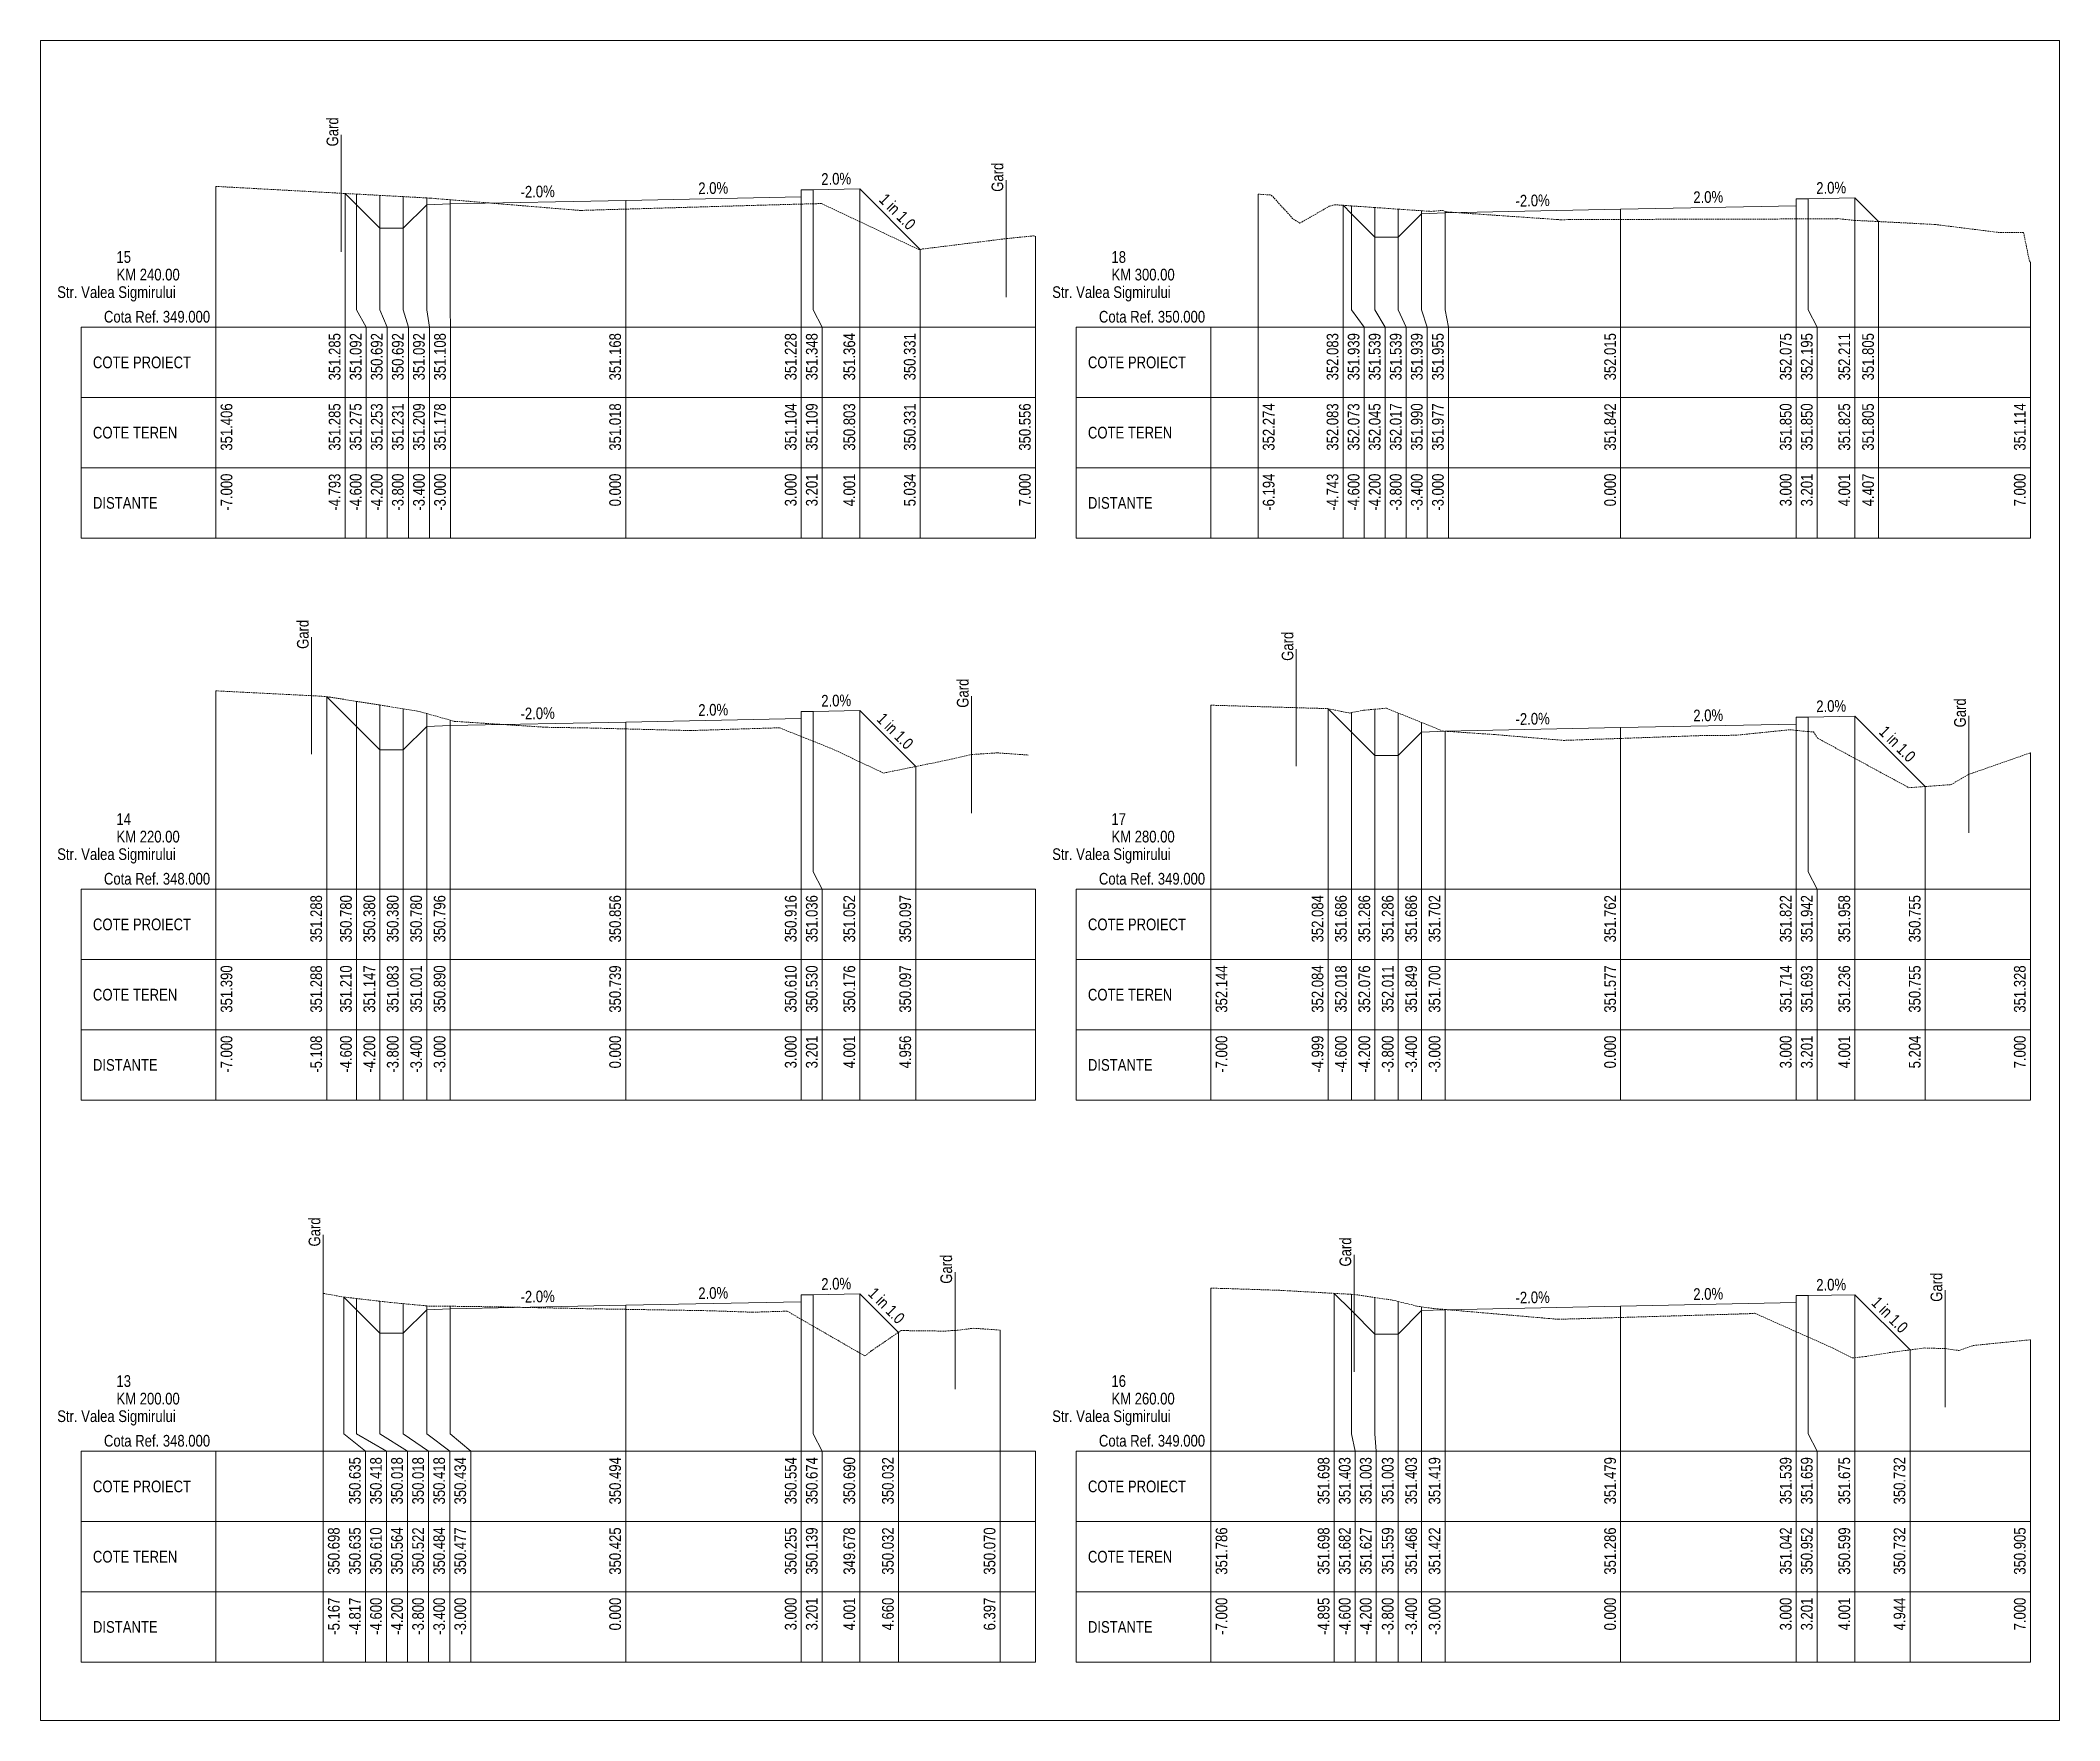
# Paper-space layout 'Str. Valea Sigmirului-XS-3' of a CAD drawing. Extents: x 0 to 345, y 0 to 287.
import ezdxf
from ezdxf.enums import TextEntityAlignment as Align

# ---------------------------------------------------------------- set-up
doc = ezdxf.new("R2010")
doc.units = 0
doc.linetypes.add('DASHED2', pattern=[0.375, 0.25, -0.125])
doc.layers.add('ARD-No Plot', color=1, linetype='Continuous', lineweight=0, plot=False)
for name, color, linetype, lineweight in [('Cartus', 7, 'Continuous', 0), ('DESIGN-TEXT', 7, 'Continuous', 0), ('EXISTING-TEXT', 7, 'Continuous', 0), ('LINES', 7, 'Continuous', 0), ('Text', 7, 'Continuous', 0), ('X-RL', 7, 'Continuous', 0), ('XPLOT-DESIGN', 5, 'Continuous', 0), ('XPLOT-EXISTING', 3, 'DASHED2', 0), ('XPLOT-GRADE', 7, 'Continuous', 0), ('XPLOT-KM', 7, 'Continuous', 0), ('XPLOT-TITLE', 7, 'Continuous', 0)]:
    doc.layers.add(name, color=color, linetype=linetype, lineweight=lineweight)
doc.styles.add('Arial', font='arial.ttf', dxfattribs={"width": 0.8})

psp = doc.layouts.new('Str. Valea Sigmirului-XS-3')

# ---------------------------------------------------------------- texts
at = {"layer": 'ARD-No Plot', "style": 'Arial', "width": 0.8}
for p in [(13, 243), (183, 243), (13, 147), (183, 147), (13, 51), (183, 51)]:
    psp.add_text('Str. Valea Sigmirului', height=2, dxfattribs=at).set_placement(p, align=Align.CENTER)
at = {"layer": 'DESIGN-TEXT', "style": 'Arial', "width": 0.8}
for s, p in [('351.285', (51.27, 237)), ('351.092', (54.87, 237)), ('350.692', (58.47, 237)), ('350.692', (62.07, 237)), ('351.092', (65.67, 237)), ('351.108', (69.27, 237)), ('351.168', (99.2, 237)), ('351.228', (129.2, 237)), ('351.348', (132.8, 237)), ('351.364', (139.21, 237)), ('350.331', (149.54, 237)), ('352.083', (221.77, 237)), ('351.939', (225.37, 237)), ('351.539', (228.97, 237)), ('351.539', (232.57, 237)), ('351.939', (236.17, 237)), ('351.955', (239.77, 237)), ('352.015', (269.2, 237)), ('352.075', (299.2, 237)), ('352.195', (302.8, 237)), ('352.211', (309.21, 237)), ('351.805', (313.27, 237)), ('351.288', (48.12, 141)), ('350.780', (53.2, 141)), ('350.380', (57.2, 141)), ('350.380', (61.2, 141)), ('350.780', (65.2, 141)), ('350.796', (69.2, 141)), ('350.856', (99.2, 141)), ('350.916', (129.2, 141)), ('351.036', (132.8, 141)), ('351.052', (139.21, 141)), ('350.097', (148.76, 141)), ('352.084', (219.21, 141)), ('351.686', (223.2, 141)), ('351.286', (227.2, 141)), ('351.286', (231.2, 141)), ('351.686', (235.2, 141)), ('351.702', (239.2, 141)), ('351.762', (269.2, 141)), ('351.822', (299.2, 141)), ('351.942', (302.8, 141)), ('351.958', (309.21, 141)), ('350.755', (321.24, 141)), ('350.635', (54.73, 45)), ('350.418', (58.33, 45)), ('350.018', (61.93, 45)), ('350.018', (65.53, 45)), ('350.418', (69.13, 45)), ('350.434', (72.73, 45)), ('350.494', (99.2, 45)), ('350.554', (129.2, 45)), ('350.674', (132.8, 45)), ('350.690', (139.21, 45)), ('350.032', (145.8, 45)), ('351.698', (220.25, 45)), ('351.403', (223.85, 45)), ('351.003', (227.45, 45)), ('351.003', (231.2, 45)), ('351.403', (235.2, 45)), ('351.419', (239.2, 45)), ('351.479', (269.2, 45)), ('351.539', (299.2, 45)), ('351.659', (302.8, 45)), ('351.675', (309.21, 45)), ('350.732', (318.64, 45))]:
    psp.add_text(s, height=2, rotation=90, dxfattribs=at).set_placement(p, align=Align.RIGHT)
at = {"layer": 'EXISTING-TEXT', "style": 'Arial', "width": 0.8}
for s, p in [('351.406', (32.8, 225)), ('351.406', (32.8, 225)), ('351.285', (51.27, 225)), ('351.275', (54.87, 225)), ('351.253', (58.47, 225)), ('351.231', (62.07, 225)), ('351.209', (65.67, 225)), ('351.178', (69.27, 225)), ('351.018', (99.2, 225)), ('351.018', (99.2, 225)), ('351.104', (129.2, 225)), ('351.109', (132.8, 225)), ('350.803', (139.21, 225)), ('350.331', (149.54, 225)), ('350.556', (169.2, 225)), ('352.274', (210.86, 225)), ('352.083', (221.77, 225)), ('352.073', (225.37, 225)), ('352.045', (228.97, 225)), ('352.017', (232.57, 225)), ('351.990', (236.17, 225)), ('351.977', (239.77, 225)), ('351.842', (269.2, 225)), ('351.842', (269.2, 225)), ('351.850', (299.2, 225)), ('351.850', (302.8, 225)), ('351.825', (309.21, 225)), ('351.805', (313.27, 225)), ('351.114', (339.2, 225)), ('351.114', (339.2, 225)), ('351.390', (32.8, 129)), ('351.390', (32.8, 129)), ('351.288', (48.12, 129)), ('351.210', (53.2, 129)), ('351.147', (57.2, 129)), ('351.083', (61.2, 129)), ('351.001', (65.2, 129)), ('350.890', (69.2, 129)), ('350.739', (99.2, 129)), ('350.739', (99.2, 129)), ('350.610', (129.2, 129)), ('350.530', (132.8, 129)), ('350.176', (139.21, 129)), ('350.097', (148.76, 129)), ('352.144', (202.8, 129)), ('352.144', (202.8, 129)), ('352.084', (219.21, 129)), ('352.018', (223.2, 129)), ('352.076', (227.2, 129)), ('352.011', (231.2, 129)), ('351.849', (235.2, 129)), ('351.700', (239.2, 129)), ('351.577', (269.2, 129)), ('351.577', (269.2, 129)), ('351.714', (299.2, 129)), ('351.693', (302.8, 129)), ('351.236', (309.21, 129)), ('350.755', (321.24, 129)), ('351.328', (339.2, 129)), ('350.698', (51.13, 33)), ('350.698', (51.13, 33)), ('350.635', (54.73, 33)), ('350.610', (58.33, 33)), ('350.564', (61.93, 33)), ('350.522', (65.53, 33)), ('350.484', (69.13, 33)), ('350.477', (72.73, 33)), ('350.425', (99.2, 33)), ('350.425', (99.2, 33)), ('350.255', (129.2, 33)), ('350.139', (132.8, 33)), ('349.678', (139.21, 33)), ('350.032', (145.8, 33)), ('350.070', (163.17, 33)), ('351.786', (202.8, 33)), ('351.786', (202.8, 33)), ('351.698', (220.25, 33)), ('351.682', (223.85, 33)), ('351.627', (227.45, 33)), ('351.559', (231.2, 33)), ('351.468', (235.2, 33)), ('351.422', (239.2, 33)), ('351.286', (269.2, 33)), ('351.286', (269.2, 33)), ('351.042', (299.2, 33)), ('350.952', (302.8, 33)), ('350.599', (309.21, 33)), ('350.732', (318.64, 33)), ('350.905', (339.2, 33))]:
    psp.add_text(s, height=2, rotation=90, dxfattribs=at).set_placement(p, align=Align.RIGHT)
at = {"layer": 'Text', "style": 'Arial', "width": 0.8}
for p in [(50.9, 268.89), (164.52, 261.14), (45.84, 183.06), (214.08, 181.02), (158.59, 173.01), (328.98, 169.65), (47.83, 80.98), (155.77, 74.62), (223.97, 77.56), (324.96, 71.54)]:
    psp.add_text('Gard', height=2, rotation=90, dxfattribs=at).set_placement(p)
for s, p in [('-7.000', (32.8, 213)), ('-7.000', (32.8, 213)), ('-4.793', (51.27, 213)), ('-4.793', (51.27, 213)), ('-4.793', (51.27, 213)), ('-4.600', (54.87, 213)), ('-4.600', (54.87, 213)), ('-4.600', (54.87, 213)), ('-4.200', (58.47, 213)), ('-4.200', (58.47, 213)), ('-4.200', (58.47, 213)), ('-3.800', (62.07, 213)), ('-3.800', (62.07, 213)), ('-3.800', (62.07, 213)), ('-3.400', (65.67, 213)), ('-3.400', (65.67, 213)), ('-3.400', (65.67, 213)), ('-3.000', (69.27, 213)), ('-3.000', (69.27, 213)), ('-3.000', (69.27, 213)), ('0.000', (99.2, 213)), ('0.000', (99.2, 213)), ('0.000', (99.2, 213)), ('3.000', (129.2, 213)), ('3.000', (129.2, 213)), ('3.000', (129.2, 213)), ('3.201', (132.8, 213)), ('3.201', (132.8, 213)), ('3.201', (132.8, 213)), ('4.001', (139.21, 213)), ('4.001', (139.21, 213)), ('4.001', (139.21, 213)), ('5.034', (149.54, 213)), ('5.034', (149.54, 213)), ('5.034', (149.54, 213)), ('7.000', (169.2, 213)), ('7.000', (169.2, 213)), ('-6.194', (210.86, 213)), ('-6.194', (210.86, 213)), ('-4.743', (221.77, 213)), ('-4.743', (221.77, 213)), ('-4.743', (221.77, 213)), ('-4.600', (225.37, 213)), ('-4.600', (225.37, 213)), ('-4.600', (225.37, 213)), ('-4.200', (228.97, 213)), ('-4.200', (228.97, 213)), ('-4.200', (228.97, 213)), ('-3.800', (232.57, 213)), ('-3.800', (232.57, 213)), ('-3.800', (232.57, 213)), ('-3.400', (236.17, 213)), ('-3.400', (236.17, 213)), ('-3.400', (236.17, 213)), ('-3.000', (239.77, 213)), ('-3.000', (239.77, 213)), ('-3.000', (239.77, 213)), ('0.000', (269.2, 213)), ('0.000', (269.2, 213)), ('0.000', (269.2, 213)), ('3.000', (299.2, 213)), ('3.000', (299.2, 213)), ('3.000', (299.2, 213)), ('3.201', (302.8, 213)), ('3.201', (302.8, 213)), ('3.201', (302.8, 213)), ('4.001', (309.21, 213)), ('4.001', (309.21, 213)), ('4.001', (309.21, 213)), ('4.407', (313.27, 213)), ('4.407', (313.27, 213)), ('4.407', (313.27, 213)), ('7.000', (339.2, 213)), ('7.000', (339.2, 213)), ('-7.000', (32.8, 117)), ('-7.000', (32.8, 117)), ('-7.000', (32.8, 117)), ('-7.000', (32.8, 117)), ('-5.108', (48.12, 117)), ('-5.108', (48.12, 117)), ('-5.108', (48.12, 117)), ('-4.600', (53.2, 117)), ('-4.600', (53.2, 117)), ('-4.600', (53.2, 117)), ('-4.200', (57.2, 117)), ('-4.200', (57.2, 117)), ('-4.200', (57.2, 117)), ('-3.800', (61.2, 117)), ('-3.800', (61.2, 117)), ('-3.800', (61.2, 117)), ('-3.400', (65.2, 117)), ('-3.400', (65.2, 117)), ('-3.400', (65.2, 117)), ('-3.000', (69.2, 117)), ('-3.000', (69.2, 117)), ('-3.000', (69.2, 117)), ('0.000', (99.2, 117)), ('0.000', (99.2, 117)), ('0.000', (99.2, 117)), ('3.000', (129.2, 117)), ('3.000', (129.2, 117)), ('3.000', (129.2, 117)), ('3.201', (132.8, 117)), ('3.201', (132.8, 117)), ('3.201', (132.8, 117)), ('4.001', (139.21, 117)), ('4.001', (139.21, 117)), ('4.001', (139.21, 117)), ('4.956', (148.76, 117)), ('4.956', (148.76, 117)), ('4.956', (148.76, 117)), ('-7.000', (202.8, 117)), ('-7.000', (202.8, 117)), ('-4.999', (219.21, 117)), ('-4.999', (219.21, 117)), ('-4.999', (219.21, 117)), ('-4.600', (223.2, 117)), ('-4.600', (223.2, 117)), ('-4.600', (223.2, 117)), ('-4.200', (227.2, 117)), ('-4.200', (227.2, 117)), ('-4.200', (227.2, 117)), ('-3.800', (231.2, 117)), ('-3.800', (231.2, 117)), ('-3.800', (231.2, 117)), ('-3.400', (235.2, 117)), ('-3.400', (235.2, 117)), ('-3.400', (235.2, 117)), ('-3.000', (239.2, 117)), ('-3.000', (239.2, 117)), ('-3.000', (239.2, 117)), ('0.000', (269.2, 117)), ('0.000', (269.2, 117)), ('0.000', (269.2, 117)), ('3.000', (299.2, 117)), ('3.000', (299.2, 117)), ('3.000', (299.2, 117)), ('3.201', (302.8, 117)), ('3.201', (302.8, 117)), ('3.201', (302.8, 117)), ('4.001', (309.21, 117)), ('4.001', (309.21, 117)), ('4.001', (309.21, 117)), ('5.204', (321.24, 117)), ('5.204', (321.24, 117)), ('5.204', (321.24, 117)), ('7.000', (339.2, 117)), ('7.000', (339.2, 117)), ('-5.167', (51.13, 21)), ('-5.167', (51.13, 21)), ('-4.817', (54.73, 21)), ('-4.817', (54.73, 21)), ('-4.817', (54.73, 21)), ('-4.600', (58.33, 21)), ('-4.600', (58.33, 21)), ('-4.600', (58.33, 21)), ('-4.200', (61.93, 21)), ('-4.200', (61.93, 21)), ('-4.200', (61.93, 21)), ('-3.800', (65.53, 21)), ('-3.800', (65.53, 21)), ('-3.800', (65.53, 21)), ('-3.400', (69.13, 21)), ('-3.400', (69.13, 21)), ('-3.400', (69.13, 21)), ('-3.000', (72.73, 21)), ('-3.000', (72.73, 21)), ('-3.000', (72.73, 21)), ('0.000', (99.2, 21)), ('0.000', (99.2, 21)), ('0.000', (99.2, 21)), ('3.000', (129.2, 21)), ('3.000', (129.2, 21)), ('3.000', (129.2, 21)), ('3.201', (132.8, 21)), ('3.201', (132.8, 21)), ('3.201', (132.8, 21)), ('4.001', (139.21, 21)), ('4.001', (139.21, 21)), ('4.001', (139.21, 21)), ('4.660', (145.8, 21)), ('4.660', (145.8, 21)), ('4.660', (145.8, 21)), ('6.397', (163.17, 21)), ('6.397', (163.17, 21)), ('-7.000', (202.8, 21)), ('-7.000', (202.8, 21)), ('-4.895', (220.25, 21)), ('-4.895', (220.25, 21)), ('-4.895', (220.25, 21)), ('-4.600', (223.85, 21)), ('-4.600', (223.85, 21)), ('-4.600', (223.85, 21)), ('-4.200', (227.45, 21)), ('-4.200', (227.45, 21)), ('-4.200', (227.45, 21)), ('-3.800', (231.2, 21)), ('-3.800', (231.2, 21)), ('-3.800', (231.2, 21)), ('-3.400', (235.2, 21)), ('-3.400', (235.2, 21)), ('-3.400', (235.2, 21)), ('-3.000', (239.2, 21)), ('-3.000', (239.2, 21)), ('-3.000', (239.2, 21)), ('0.000', (269.2, 21)), ('0.000', (269.2, 21)), ('0.000', (269.2, 21)), ('3.000', (299.2, 21)), ('3.000', (299.2, 21)), ('3.000', (299.2, 21)), ('3.201', (302.8, 21)), ('3.201', (302.8, 21)), ('3.201', (302.8, 21)), ('4.001', (309.21, 21)), ('4.001', (309.21, 21)), ('4.001', (309.21, 21)), ('4.944', (318.64, 21)), ('4.944', (318.64, 21)), ('4.944', (318.64, 21)), ('7.000', (339.2, 21)), ('7.000', (339.2, 21))]:
    psp.add_text(s, height=2, rotation=90, dxfattribs=at).set_placement(p, align=Align.RIGHT)
at = {"layer": 'X-RL', "style": 'Arial', "width": 0.8}
for s, p in [('Cota Ref. 349.000', (29, 238.8)), ('Cota Ref. 350.000', (199, 238.8)), ('Cota Ref. 348.000', (29, 142.8)), ('Cota Ref. 349.000', (199, 142.8)), ('Cota Ref. 348.000', (29, 46.8)), ('Cota Ref. 349.000', (199, 46.8))]:
    psp.add_text(s, height=2, dxfattribs=at).set_placement(p, align=Align.RIGHT)
at = {"layer": 'XPLOT-GRADE', "style": 'Arial', "width": 0.8}
for s, rotation, p in [('-2.0%', 1.1458, (84.98, 260.18)), ('2.0%', 1.1458, (114.98, 260.78)), ('2.0%', 1.1458, (135.99, 262.36)), ('2.0%', 1.1458, (305.99, 260.83)), ('1 in 1.0', 315, (145.74, 257.04)), ('-2.0%', 1.1458, (254.98, 258.65)), ('2.0%', 1.1458, (284.98, 259.25)), ('-2.0%', 1.1458, (84.98, 171.06)), ('2.0%', 1.1458, (114.98, 171.66)), ('2.0%', 1.1458, (135.99, 173.24)), ('2.0%', 1.1458, (284.98, 170.72)), ('2.0%', 1.1458, (305.99, 172.3)), ('1 in 1.0', 315, (145.35, 168.31)), ('-2.0%', 1.1458, (254.98, 170.12)), ('1 in 1.0', 315, (316.59, 166.13)), ('-2.0%', 1.1458, (84.98, 71.44)), ('2.0%', 1.1458, (114.98, 72.04)), ('2.0%', 1.1458, (135.99, 73.62)), ('1 in 1.0', 315, (143.87, 70.18)), ('-2.0%', 1.1458, (254.98, 71.29)), ('2.0%', 1.1458, (284.98, 71.89)), ('2.0%', 1.1458, (305.99, 73.47)), ('1 in 1.0', 315, (315.29, 68.61))]:
    psp.add_text(s, height=2, rotation=rotation, dxfattribs=at).set_placement(p, align=Align.CENTER)
at = {"layer": 'XPLOT-KM', "style": 'Arial', "width": 0.8}
for s, p in [('15', (13, 249)), ('18', (183, 249)), ('KM 240.00', (13, 246)), ('KM 300.00', (183, 246)), ('14', (13, 153)), ('KM 220.00', (13, 150)), ('17', (183, 153)), ('KM 280.00', (183, 150)), ('13', (13, 57)), ('16', (183, 57)), ('KM 200.00', (13, 54)), ('KM 260.00', (183, 54))]:
    psp.add_text(s, height=2, dxfattribs=at).set_placement(p)
at = {"layer": 'XPLOT-TITLE', "style": 'Arial', "width": 0.8}
for s, p in [('COTE PROIECT', (8.98, 231)), ('COTE PROIECT', (178.98, 231)), ('COTE TEREN', (8.98, 219)), ('COTE TEREN', (178.98, 219)), ('DISTANTE', (8.98, 207)), ('DISTANTE', (178.98, 207)), ('COTE PROIECT', (8.98, 135)), ('COTE PROIECT', (178.98, 135)), ('COTE TEREN', (8.98, 123)), ('COTE TEREN', (178.98, 123)), ('DISTANTE', (8.98, 111)), ('DISTANTE', (178.98, 111)), ('COTE PROIECT', (8.98, 39)), ('COTE PROIECT', (178.98, 39)), ('COTE TEREN', (8.98, 27)), ('COTE TEREN', (178.98, 27)), ('DISTANTE', (8.98, 15)), ('DISTANTE', (178.98, 15))]:
    psp.add_text(s, height=2, dxfattribs=at).set_placement(p)

# ---------------------------------------------------------------- blocks, each defined once
blk = doc.blocks.new('A3_TRANSV_ALIN_TIRENA')
at = {"layer": 'Cartus'}
blk.add_lwpolyline([(0, 0), (0, 287), (345, 287), (345, 0)], close=True, dxfattribs=at)

# ---------------------------------------------------------------- linework, layer by layer
at = {"layer": 'LINES'}
for p, q in [((51.4, 270.89), (51.4, 250.89)), ((165.02, 263.14), (165.02, 243.14)), ((30, 241), (30, 262.06)), ((30, 241), (30, 262.06)), ((52.07, 241), (52.07, 260.85)), ((52.07, 241), (52.07, 260.85)), ((52.07, 241), (52.07, 260.85)), ((54, 241), (54, 260.75)), ((54, 241), (54, 260.75)), ((54, 241), (54, 260.75)), ((58, 241), (58, 260.53)), ((58, 241), (58, 260.53)), ((58, 241), (58, 260.53)), ((62, 241), (62, 260.31)), ((62, 241), (62, 260.31)), ((62, 241), (62, 260.31)), ((66, 241), (66, 260.09)), ((66, 241), (66, 260.09)), ((66, 241), (66, 260.09)), ((70, 241), (70, 259.78)), ((70, 241), (70, 259.78)), ((70, 241), (70, 259.78)), ((100, 241), (100, 259.68)), ((100, 241), (100, 259.68)), ((100, 241), (100, 259.68)), ((130, 241), (130, 260.28)), ((130, 241), (130, 260.28)), ((130, 241), (130, 260.28)), ((132.01, 241), (132.01, 261.48)), ((132.01, 241), (132.01, 261.48)), ((132.01, 241), (132.01, 261.48)), ((140.01, 241), (140.01, 261.64)), ((140.01, 241), (140.01, 261.64)), ((140.01, 241), (140.01, 261.64)), ((208.06, 241), (208.06, 260.74)), ((208.06, 241), (208.06, 260.74)), ((222.57, 241), (222.57, 258.83)), ((222.57, 241), (222.57, 258.83)), ((222.57, 241), (222.57, 258.83)), ((300, 241), (300, 258.75)), ((300, 241), (300, 258.75)), ((300, 241), (300, 258.75)), ((302.01, 241), (302.01, 259.95)), ((302.01, 241), (302.01, 259.95)), ((302.01, 241), (302.01, 259.95)), ((310.01, 241), (310.01, 260.11)), ((310.01, 241), (310.01, 260.11)), ((310.01, 241), (310.01, 260.11)), ((224, 241), (224, 258.73)), ((224, 241), (224, 258.73)), ((224, 241), (224, 258.73)), ((228, 241), (228, 258.45)), ((228, 241), (228, 258.45)), ((228, 241), (228, 258.45)), ((232, 241), (232, 258.17)), ((232, 241), (232, 258.17)), ((232, 241), (232, 258.17)), ((236, 241), (236, 257.9)), ((236, 241), (236, 257.9)), ((236, 241), (236, 257.9)), ((240, 241), (240, 257.77)), ((240, 241), (240, 257.77)), ((240, 241), (240, 257.77)), ((270, 241), (270, 258.15)), ((270, 241), (270, 258.15)), ((270, 241), (270, 258.15)), ((314.07, 241), (314.07, 256.05)), ((314.07, 241), (314.07, 256.05)), ((314.07, 241), (314.07, 256.05)), ((170, 241), (170, 253.56)), ((170, 241), (170, 253.56)), ((150.34, 241), (150.34, 251.31)), ((150.34, 241), (150.34, 251.31)), ((150.34, 241), (150.34, 251.31)), ((340, 241), (340, 249.14)), ((340, 241), (340, 249.14)), ((30, 238), (30, 241)), ((30, 238), (30, 241)), ((52.07, 238), (52.07, 241)), ((52.07, 238), (52.07, 241)), ((52.07, 238), (52.07, 241)), ((55.67, 238), (54, 241)), ((55.67, 238), (54, 241)), ((55.67, 238), (54, 241)), ((59.27, 238), (58, 241)), ((59.27, 238), (58, 241)), ((59.27, 238), (58, 241)), ((62.87, 238), (62, 241)), ((62.87, 238), (62, 241)), ((62.87, 238), (62, 241)), ((66.47, 238), (66, 241)), ((66.47, 238), (66, 241)), ((66.47, 238), (66, 241)), ((70.07, 238), (70, 241)), ((70.07, 238), (70, 241)), ((70.07, 238), (70, 241)), ((100, 238), (100, 241)), ((100, 238), (100, 241)), ((100, 238), (100, 241)), ((130, 238), (130, 241)), ((130, 238), (130, 241)), ((130, 238), (130, 241)), ((133.6, 238), (132.01, 241)), ((133.6, 238), (132.01, 241)), ((133.6, 238), (132.01, 241)), ((140.01, 238), (140.01, 241)), ((140.01, 238), (140.01, 241)), ((140.01, 238), (140.01, 241)), ((150.34, 238), (150.34, 241)), ((150.34, 238), (150.34, 241)), ((150.34, 238), (150.34, 241)), ((170, 238), (170, 241)), ((170, 238), (170, 241)), ((208.06, 238), (208.06, 241)), ((208.06, 238), (208.06, 241)), ((222.57, 238), (222.57, 241)), ((222.57, 238), (222.57, 241)), ((222.57, 238), (222.57, 241)), ((226.17, 238), (224, 241)), ((226.17, 238), (224, 241)), ((226.17, 238), (224, 241)), ((229.77, 238), (228, 241)), ((229.77, 238), (228, 241)), ((229.77, 238), (228, 241)), ((233.37, 238), (232, 241)), ((233.37, 238), (232, 241)), ((233.37, 238), (232, 241)), ((236.97, 238), (236, 241)), ((236.97, 238), (236, 241)), ((236.97, 238), (236, 241)), ((240.57, 238), (240, 241)), ((240.57, 238), (240, 241)), ((240.57, 238), (240, 241)), ((270, 238), (270, 241)), ((270, 238), (270, 241)), ((270, 238), (270, 241)), ((300, 238), (300, 241)), ((300, 238), (300, 241)), ((300, 238), (300, 241)), ((303.6, 238), (302.01, 241)), ((303.6, 238), (302.01, 241)), ((303.6, 238), (302.01, 241)), ((310.01, 238), (310.01, 241)), ((310.01, 238), (310.01, 241)), ((310.01, 238), (310.01, 241)), ((314.07, 238), (314.07, 241)), ((314.07, 238), (314.07, 241)), ((314.07, 238), (314.07, 241)), ((340, 238), (340, 241)), ((340, 238), (340, 241)), ((6.98, 226), (6.98, 238)), ((6.98, 238), (30, 238)), ((30, 202), (30, 238)), ((30, 202), (30, 238)), ((30, 202), (30, 238)), ((30, 238), (170, 238)), ((52.07, 202), (52.07, 238)), ((52.07, 202), (52.07, 238)), ((52.07, 202), (52.07, 238)), ((55.67, 202), (55.67, 238)), ((55.67, 202), (55.67, 238)), ((55.67, 202), (55.67, 238)), ((59.27, 202), (59.27, 238)), ((59.27, 202), (59.27, 238)), ((59.27, 202), (59.27, 238)), ((62.87, 202), (62.87, 238)), ((62.87, 202), (62.87, 238)), ((62.87, 202), (62.87, 238)), ((66.47, 202), (66.47, 238)), ((66.47, 202), (66.47, 238)), ((66.47, 202), (66.47, 238)), ((70.07, 202), (70.07, 238)), ((70.07, 202), (70.07, 238)), ((70.07, 202), (70.07, 238)), ((100, 202), (100, 238)), ((100, 202), (100, 238)), ((100, 202), (100, 238)), ((130, 202), (130, 238)), ((130, 202), (130, 238)), ((130, 202), (130, 238)), ((133.6, 202), (133.6, 238)), ((133.6, 202), (133.6, 238)), ((133.6, 202), (133.6, 238)), ((140.01, 202), (140.01, 238)), ((140.01, 202), (140.01, 238)), ((140.01, 202), (140.01, 238)), ((150.34, 202), (150.34, 238)), ((150.34, 202), (150.34, 238)), ((150.34, 202), (150.34, 238)), ((170, 202), (170, 238)), ((170, 202), (170, 238)), ((170, 202), (170, 238)), ((176.98, 226), (176.98, 238)), ((176.98, 238), (200, 238)), ((200, 202), (200, 238)), ((200, 238), (340, 238)), ((208.06, 202), (208.06, 238)), ((208.06, 202), (208.06, 238)), ((222.57, 202), (222.57, 238)), ((222.57, 202), (222.57, 238)), ((222.57, 202), (222.57, 238)), ((226.17, 202), (226.17, 238)), ((226.17, 202), (226.17, 238)), ((226.17, 202), (226.17, 238)), ((229.77, 202), (229.77, 238)), ((229.77, 202), (229.77, 238)), ((229.77, 202), (229.77, 238)), ((233.37, 202), (233.37, 238)), ((233.37, 202), (233.37, 238)), ((233.37, 202), (233.37, 238)), ((236.97, 202), (236.97, 238)), ((236.97, 202), (236.97, 238)), ((236.97, 202), (236.97, 238)), ((240.57, 202), (240.57, 238)), ((240.57, 202), (240.57, 238)), ((240.57, 202), (240.57, 238)), ((270, 202), (270, 238)), ((270, 202), (270, 238)), ((270, 202), (270, 238)), ((300, 202), (300, 238)), ((300, 202), (300, 238)), ((300, 202), (300, 238)), ((303.6, 202), (303.6, 238)), ((303.6, 202), (303.6, 238)), ((303.6, 202), (303.6, 238)), ((310.01, 202), (310.01, 238)), ((310.01, 202), (310.01, 238)), ((310.01, 202), (310.01, 238)), ((314.07, 202), (314.07, 238)), ((314.07, 202), (314.07, 238)), ((314.07, 202), (314.07, 238)), ((340, 202), (340, 238)), ((340, 202), (340, 238)), ((340, 202), (340, 238)), ((6.98, 214), (6.98, 226)), ((6.98, 226), (30, 226)), ((30, 226), (6.98, 226)), ((30, 226), (170, 226)), ((176.98, 214), (176.98, 226)), ((176.98, 226), (200, 226)), ((200, 226), (176.98, 226)), ((200, 226), (340, 226)), ((6.98, 202), (6.98, 214)), ((6.98, 214), (30, 214)), ((30, 214), (6.98, 214)), ((30, 214), (170, 214)), ((176.98, 202), (176.98, 214)), ((176.98, 214), (200, 214)), ((200, 214), (176.98, 214)), ((200, 214), (340, 214)), ((30, 202), (6.98, 202)), ((30, 202), (170, 202)), ((200, 202), (176.98, 202)), ((200, 202), (340, 202)), ((46.34, 185.06), (46.34, 165.06)), ((214.58, 183.02), (214.58, 163.02)), ((30, 145), (30, 175.9)), ((30, 145), (30, 175.9)), ((30, 145), (30, 175.9)), ((30, 145), (30, 175.9)), ((48.92, 145), (48.92, 174.88)), ((48.92, 145), (48.92, 174.88)), ((48.92, 145), (48.92, 174.88)), ((54, 145), (54, 174.1)), ((54, 145), (54, 174.1)), ((54, 145), (54, 174.1)), ((58, 145), (58, 173.47)), ((58, 145), (58, 173.47)), ((58, 145), (58, 173.47)), ((62, 145), (62, 172.83)), ((62, 145), (62, 172.83)), ((62, 145), (62, 172.83)), ((140.01, 145), (140.01, 172.52)), ((140.01, 145), (140.01, 172.52)), ((140.01, 145), (140.01, 172.52)), ((159.09, 175.01), (159.09, 155.01)), ((200, 145), (200, 173.44)), ((200, 145), (200, 173.44)), ((220.01, 145), (220.01, 172.84)), ((220.01, 145), (220.01, 172.84)), ((220.01, 145), (220.01, 172.84)), ((228, 145), (228, 172.76)), ((228, 145), (228, 172.76)), ((228, 145), (228, 172.76)), ((66, 145), (66, 172.01)), ((66, 145), (66, 172.01)), ((66, 145), (66, 172.01)), ((70, 145), (70, 170.9)), ((70, 145), (70, 170.9)), ((70, 145), (70, 170.9)), ((100, 145), (100, 170.56)), ((100, 145), (100, 170.56)), ((100, 145), (100, 170.56)), ((130, 145), (130, 171.16)), ((130, 145), (130, 171.16)), ((130, 145), (130, 171.16)), ((132.01, 145), (132.01, 172.36)), ((132.01, 145), (132.01, 172.36)), ((132.01, 145), (132.01, 172.36)), ((224, 145), (224, 172.18)), ((224, 145), (224, 172.18)), ((224, 145), (224, 172.18)), ((232, 145), (232, 172.11)), ((232, 145), (232, 172.11)), ((232, 145), (232, 172.11)), ((236, 145), (236, 170.49)), ((236, 145), (236, 170.49)), ((236, 145), (236, 170.49)), ((270, 145), (270, 169.62)), ((270, 145), (270, 169.62)), ((270, 145), (270, 169.62)), ((300, 145), (300, 170.22)), ((300, 145), (300, 170.22)), ((300, 145), (300, 170.22)), ((302.01, 145), (302.01, 171.42)), ((302.01, 145), (302.01, 171.42)), ((302.01, 145), (302.01, 171.42)), ((310.01, 145), (310.01, 171.58)), ((310.01, 145), (310.01, 171.58)), ((310.01, 145), (310.01, 171.58)), ((329.48, 171.65), (329.48, 151.65)), ((240, 145), (240, 169.02)), ((240, 145), (240, 169.02)), ((240, 145), (240, 169.02)), ((149.56, 145), (149.56, 162.97)), ((149.56, 145), (149.56, 162.97)), ((149.56, 145), (149.56, 162.97)), ((340, 145), (340, 165.28)), ((340, 145), (340, 165.28)), ((322.04, 145), (322.04, 159.55)), ((322.04, 145), (322.04, 159.55)), ((322.04, 145), (322.04, 159.55)), ((30, 142), (30, 145)), ((30, 142), (30, 145)), ((30, 142), (30, 145)), ((30, 142), (30, 145)), ((48.92, 142), (48.92, 145)), ((48.92, 142), (48.92, 145)), ((48.92, 142), (48.92, 145)), ((54, 142), (54, 145)), ((54, 142), (54, 145)), ((54, 142), (54, 145)), ((58, 142), (58, 145)), ((58, 142), (58, 145)), ((58, 142), (58, 145)), ((62, 142), (62, 145)), ((62, 142), (62, 145)), ((62, 142), (62, 145)), ((66, 142), (66, 145)), ((66, 142), (66, 145)), ((66, 142), (66, 145)), ((70, 142), (70, 145)), ((70, 142), (70, 145)), ((70, 142), (70, 145)), ((100, 142), (100, 145)), ((100, 142), (100, 145)), ((100, 142), (100, 145)), ((130, 142), (130, 145)), ((130, 142), (130, 145)), ((130, 142), (130, 145)), ((133.6, 142), (132.01, 145)), ((133.6, 142), (132.01, 145)), ((133.6, 142), (132.01, 145)), ((140.01, 142), (140.01, 145)), ((140.01, 142), (140.01, 145)), ((140.01, 142), (140.01, 145)), ((149.56, 142), (149.56, 145)), ((149.56, 142), (149.56, 145)), ((149.56, 142), (149.56, 145)), ((200, 142), (200, 145)), ((200, 142), (200, 145)), ((220.01, 142), (220.01, 145)), ((220.01, 142), (220.01, 145)), ((220.01, 142), (220.01, 145)), ((224, 142), (224, 145)), ((224, 142), (224, 145)), ((224, 142), (224, 145)), ((228, 142), (228, 145)), ((228, 142), (228, 145)), ((228, 142), (228, 145)), ((232, 142), (232, 145)), ((232, 142), (232, 145)), ((232, 142), (232, 145)), ((236, 142), (236, 145)), ((236, 142), (236, 145)), ((236, 142), (236, 145)), ((240, 142), (240, 145)), ((240, 142), (240, 145)), ((240, 142), (240, 145)), ((270, 142), (270, 145)), ((270, 142), (270, 145)), ((270, 142), (270, 145)), ((300, 142), (300, 145)), ((300, 142), (300, 145)), ((300, 142), (300, 145)), ((303.6, 142), (302.01, 145)), ((303.6, 142), (302.01, 145)), ((303.6, 142), (302.01, 145)), ((310.01, 142), (310.01, 145)), ((310.01, 142), (310.01, 145)), ((310.01, 142), (310.01, 145)), ((322.04, 142), (322.04, 145)), ((322.04, 142), (322.04, 145)), ((322.04, 142), (322.04, 145)), ((340, 142), (340, 145)), ((340, 142), (340, 145)), ((6.98, 130), (6.98, 142)), ((6.98, 142), (30, 142)), ((30, 106), (30, 142)), ((30, 106), (30, 142)), ((30, 106), (30, 142)), ((30, 106), (30, 142)), ((30, 106), (30, 142)), ((30, 142), (170, 142)), ((48.92, 106), (48.92, 142)), ((48.92, 106), (48.92, 142)), ((48.92, 106), (48.92, 142)), ((54, 106), (54, 142)), ((54, 106), (54, 142)), ((54, 106), (54, 142)), ((58, 106), (58, 142)), ((58, 106), (58, 142)), ((58, 106), (58, 142)), ((62, 106), (62, 142)), ((62, 106), (62, 142)), ((62, 106), (62, 142)), ((66, 106), (66, 142)), ((66, 106), (66, 142)), ((66, 106), (66, 142)), ((70, 106), (70, 142)), ((70, 106), (70, 142)), ((70, 106), (70, 142)), ((100, 106), (100, 142)), ((100, 106), (100, 142)), ((100, 106), (100, 142)), ((130, 106), (130, 142)), ((130, 106), (130, 142)), ((130, 106), (130, 142)), ((133.6, 106), (133.6, 142)), ((133.6, 106), (133.6, 142)), ((133.6, 106), (133.6, 142)), ((140.01, 106), (140.01, 142)), ((140.01, 106), (140.01, 142)), ((140.01, 106), (140.01, 142)), ((149.56, 106), (149.56, 142)), ((149.56, 106), (149.56, 142)), ((149.56, 106), (149.56, 142)), ((170, 106), (170, 142)), ((176.98, 130), (176.98, 142)), ((176.98, 142), (200, 142)), ((200, 106), (200, 142)), ((200, 106), (200, 142)), ((200, 106), (200, 142)), ((200, 142), (340, 142)), ((220.01, 106), (220.01, 142)), ((220.01, 106), (220.01, 142)), ((220.01, 106), (220.01, 142)), ((224, 106), (224, 142)), ((224, 106), (224, 142)), ((224, 106), (224, 142)), ((228, 106), (228, 142)), ((228, 106), (228, 142)), ((228, 106), (228, 142)), ((232, 106), (232, 142)), ((232, 106), (232, 142)), ((232, 106), (232, 142)), ((236, 106), (236, 142)), ((236, 106), (236, 142)), ((236, 106), (236, 142)), ((240, 106), (240, 142)), ((240, 106), (240, 142)), ((240, 106), (240, 142)), ((270, 106), (270, 142)), ((270, 106), (270, 142)), ((270, 106), (270, 142)), ((300, 106), (300, 142)), ((300, 106), (300, 142)), ((300, 106), (300, 142)), ((303.6, 106), (303.6, 142)), ((303.6, 106), (303.6, 142)), ((303.6, 106), (303.6, 142)), ((310.01, 106), (310.01, 142)), ((310.01, 106), (310.01, 142)), ((310.01, 106), (310.01, 142)), ((322.04, 106), (322.04, 142)), ((322.04, 106), (322.04, 142)), ((322.04, 106), (322.04, 142)), ((340, 106), (340, 142)), ((340, 106), (340, 142)), ((340, 106), (340, 142)), ((6.98, 118), (6.98, 130)), ((6.98, 130), (30, 130)), ((30, 130), (6.98, 130)), ((30, 130), (170, 130)), ((176.98, 118), (176.98, 130)), ((176.98, 130), (200, 130)), ((200, 130), (176.98, 130)), ((200, 130), (340, 130)), ((6.98, 106), (6.98, 118)), ((6.98, 118), (30, 118)), ((30, 118), (6.98, 118)), ((30, 118), (170, 118)), ((176.98, 106), (176.98, 118)), ((176.98, 118), (200, 118)), ((200, 118), (176.98, 118)), ((200, 118), (340, 118)), ((30, 106), (6.98, 106)), ((30, 106), (170, 106)), ((200, 106), (176.98, 106)), ((200, 106), (340, 106)), ((48.33, 82.98), (48.33, 62.98)), ((224.47, 79.56), (224.47, 59.56)), ((156.27, 76.62), (156.27, 56.62)), ((48.33, 49), (48.33, 72.98)), ((48.33, 49), (48.33, 72.98)), ((132.01, 49), (132.01, 72.74)), ((132.01, 49), (132.01, 72.74)), ((132.01, 49), (132.01, 72.74)), ((140.01, 49), (140.01, 72.9)), ((140.01, 49), (140.01, 72.9)), ((140.01, 49), (140.01, 72.9)), ((200, 49), (200, 73.86)), ((200, 49), (200, 73.86)), ((221.05, 49), (221.05, 72.98)), ((221.05, 49), (221.05, 72.98)), ((221.05, 49), (221.05, 72.98)), ((224, 49), (224, 72.82)), ((224, 49), (224, 72.82)), ((224, 49), (224, 72.82)), ((302.01, 49), (302.01, 72.59)), ((302.01, 49), (302.01, 72.59)), ((302.01, 49), (302.01, 72.59)), ((310.01, 49), (310.01, 72.75)), ((310.01, 49), (310.01, 72.75)), ((310.01, 49), (310.01, 72.75)), ((325.46, 73.54), (325.46, 53.54)), ((51.83, 49), (51.83, 72.35)), ((51.83, 49), (51.83, 72.35)), ((51.83, 49), (51.83, 72.35)), ((54, 49), (54, 72.1)), ((54, 49), (54, 72.1)), ((54, 49), (54, 72.1)), ((58, 49), (58, 71.64)), ((58, 49), (58, 71.64)), ((58, 49), (58, 71.64)), ((62, 49), (62, 71.22)), ((62, 49), (62, 71.22)), ((62, 49), (62, 71.22)), ((66, 49), (66, 70.84)), ((66, 49), (66, 70.84)), ((66, 49), (66, 70.84)), ((70, 49), (70, 70.77)), ((70, 49), (70, 70.77)), ((70, 49), (70, 70.77)), ((100, 49), (100, 70.94)), ((100, 49), (100, 70.94)), ((100, 49), (100, 70.94)), ((130, 49), (130, 71.54)), ((130, 49), (130, 71.54)), ((130, 49), (130, 71.54)), ((228, 49), (228, 72.27)), ((228, 49), (228, 72.27)), ((228, 49), (228, 72.27)), ((232, 49), (232, 71.59)), ((232, 49), (232, 71.59)), ((232, 49), (232, 71.59)), ((236, 49), (236, 70.68)), ((236, 49), (236, 70.68)), ((236, 49), (236, 70.68)), ((240, 49), (240, 70.22)), ((240, 49), (240, 70.22)), ((240, 49), (240, 70.22)), ((270, 49), (270, 70.79)), ((270, 49), (270, 70.79)), ((270, 49), (270, 70.79)), ((300, 49), (300, 71.39)), ((300, 49), (300, 71.39)), ((300, 49), (300, 71.39)), ((146.6, 49), (146.6, 66.32)), ((146.6, 49), (146.6, 66.32)), ((146.6, 49), (146.6, 66.32)), ((163.97, 49), (163.97, 66.7)), ((163.97, 49), (163.97, 66.7)), ((319.44, 49), (319.44, 63.32)), ((319.44, 49), (319.44, 63.32)), ((319.44, 49), (319.44, 63.32)), ((340, 49), (340, 65.05)), ((340, 49), (340, 65.05)), ((48.33, 46), (48.33, 49)), ((48.33, 46), (48.33, 49)), ((55.53, 46), (51.83, 49)), ((55.53, 46), (51.83, 49)), ((55.53, 46), (51.83, 49)), ((59.13, 46), (54, 49)), ((59.13, 46), (54, 49)), ((59.13, 46), (54, 49)), ((62.73, 46), (58, 49)), ((62.73, 46), (58, 49)), ((62.73, 46), (58, 49)), ((66.33, 46), (62, 49)), ((66.33, 46), (62, 49)), ((66.33, 46), (62, 49)), ((69.93, 46), (66, 49)), ((69.93, 46), (66, 49)), ((69.93, 46), (66, 49)), ((73.53, 46), (70, 49)), ((73.53, 46), (70, 49)), ((73.53, 46), (70, 49)), ((100, 46), (100, 49)), ((100, 46), (100, 49)), ((100, 46), (100, 49)), ((130, 46), (130, 49)), ((130, 46), (130, 49)), ((130, 46), (130, 49)), ((133.6, 46), (132.01, 49)), ((133.6, 46), (132.01, 49)), ((133.6, 46), (132.01, 49)), ((140.01, 46), (140.01, 49)), ((140.01, 46), (140.01, 49)), ((140.01, 46), (140.01, 49)), ((146.6, 46), (146.6, 49)), ((146.6, 46), (146.6, 49)), ((146.6, 46), (146.6, 49)), ((163.97, 46), (163.97, 49)), ((163.97, 46), (163.97, 49)), ((200, 46), (200, 49)), ((200, 46), (200, 49)), ((221.05, 46), (221.05, 49)), ((221.05, 46), (221.05, 49)), ((221.05, 46), (221.05, 49)), ((224.65, 46), (224, 49)), ((224.65, 46), (224, 49)), ((224.65, 46), (224, 49)), ((228.25, 46), (228, 49)), ((228.25, 46), (228, 49)), ((228.25, 46), (228, 49)), ((232, 46), (232, 49)), ((232, 46), (232, 49)), ((232, 46), (232, 49)), ((236, 46), (236, 49)), ((236, 46), (236, 49)), ((236, 46), (236, 49)), ((240, 46), (240, 49)), ((240, 46), (240, 49)), ((240, 46), (240, 49)), ((270, 46), (270, 49)), ((270, 46), (270, 49)), ((270, 46), (270, 49)), ((300, 46), (300, 49)), ((300, 46), (300, 49)), ((300, 46), (300, 49)), ((303.6, 46), (302.01, 49)), ((303.6, 46), (302.01, 49)), ((303.6, 46), (302.01, 49)), ((310.01, 46), (310.01, 49)), ((310.01, 46), (310.01, 49)), ((310.01, 46), (310.01, 49)), ((319.44, 46), (319.44, 49)), ((319.44, 46), (319.44, 49)), ((319.44, 46), (319.44, 49)), ((340, 46), (340, 49)), ((340, 46), (340, 49)), ((6.98, 34), (6.98, 46)), ((6.98, 46), (30, 46)), ((30, 10), (30, 46)), ((30, 46), (170, 46)), ((48.33, 10), (48.33, 46)), ((48.33, 10), (48.33, 46)), ((55.53, 10), (55.53, 46)), ((55.53, 10), (55.53, 46)), ((55.53, 10), (55.53, 46)), ((59.13, 10), (59.13, 46)), ((59.13, 10), (59.13, 46)), ((59.13, 10), (59.13, 46)), ((62.73, 10), (62.73, 46)), ((62.73, 10), (62.73, 46)), ((62.73, 10), (62.73, 46)), ((66.33, 10), (66.33, 46)), ((66.33, 10), (66.33, 46)), ((66.33, 10), (66.33, 46)), ((69.93, 10), (69.93, 46)), ((69.93, 10), (69.93, 46)), ((69.93, 10), (69.93, 46)), ((73.53, 10), (73.53, 46)), ((73.53, 10), (73.53, 46)), ((73.53, 10), (73.53, 46)), ((100, 10), (100, 46)), ((100, 10), (100, 46)), ((100, 10), (100, 46)), ((130, 10), (130, 46)), ((130, 10), (130, 46)), ((130, 10), (130, 46)), ((133.6, 10), (133.6, 46)), ((133.6, 10), (133.6, 46)), ((133.6, 10), (133.6, 46)), ((140.01, 10), (140.01, 46)), ((140.01, 10), (140.01, 46)), ((140.01, 10), (140.01, 46)), ((146.6, 10), (146.6, 46)), ((146.6, 10), (146.6, 46)), ((146.6, 10), (146.6, 46)), ((163.97, 10), (163.97, 46)), ((163.97, 10), (163.97, 46)), ((170, 10), (170, 46)), ((176.98, 34), (176.98, 46)), ((176.98, 46), (200, 46)), ((200, 10), (200, 46)), ((200, 10), (200, 46)), ((200, 10), (200, 46)), ((200, 46), (340, 46)), ((221.05, 10), (221.05, 46)), ((221.05, 10), (221.05, 46)), ((221.05, 10), (221.05, 46)), ((224.65, 10), (224.65, 46)), ((224.65, 10), (224.65, 46)), ((224.65, 10), (224.65, 46)), ((228.25, 10), (228.25, 46)), ((228.25, 10), (228.25, 46)), ((228.25, 10), (228.25, 46)), ((232, 10), (232, 46)), ((232, 10), (232, 46)), ((232, 10), (232, 46)), ((236, 10), (236, 46)), ((236, 10), (236, 46)), ((236, 10), (236, 46)), ((240, 10), (240, 46)), ((240, 10), (240, 46)), ((240, 10), (240, 46)), ((270, 10), (270, 46)), ((270, 10), (270, 46)), ((270, 10), (270, 46)), ((300, 10), (300, 46)), ((300, 10), (300, 46)), ((300, 10), (300, 46)), ((303.6, 10), (303.6, 46)), ((303.6, 10), (303.6, 46)), ((303.6, 10), (303.6, 46)), ((310.01, 10), (310.01, 46)), ((310.01, 10), (310.01, 46)), ((310.01, 10), (310.01, 46)), ((319.44, 10), (319.44, 46)), ((319.44, 10), (319.44, 46)), ((319.44, 10), (319.44, 46)), ((340, 10), (340, 46)), ((340, 10), (340, 46)), ((340, 10), (340, 46)), ((6.98, 22), (6.98, 34)), ((6.98, 34), (30, 34)), ((30, 34), (6.98, 34)), ((30, 34), (170, 34)), ((176.98, 22), (176.98, 34)), ((176.98, 34), (200, 34)), ((200, 34), (176.98, 34)), ((200, 34), (340, 34)), ((6.98, 10), (6.98, 22)), ((6.98, 22), (30, 22)), ((30, 22), (6.98, 22)), ((30, 22), (170, 22)), ((176.98, 10), (176.98, 22)), ((176.98, 22), (200, 22)), ((200, 22), (176.98, 22)), ((200, 22), (340, 22)), ((30, 10), (6.98, 10)), ((30, 10), (170, 10)), ((200, 10), (176.98, 10)), ((200, 10), (340, 10))]:
    psp.add_line(p, q, dxfattribs=at)
at = {"layer": 'XPLOT-DESIGN'}
for p, q in [((52.07, 260.85), (54, 258.92)), ((54, 258.92), (58, 254.92)), ((62, 254.92), (66, 258.92)), ((66, 258.92), (70, 259.08)), ((70, 259.08), (100, 259.68)), ((100, 259.68), (130, 260.28)), ((130, 260.28), (130.01, 261.48)), ((130.01, 261.48), (132.01, 261.48)), ((132.01, 261.48), (140.01, 261.64)), ((140.01, 261.64), (150.34, 251.31)), ((222.57, 258.83), (224, 257.39)), ((270, 258.15), (300, 258.75)), ((300, 258.75), (300.01, 259.95)), ((300.01, 259.95), (302.01, 259.95)), ((302.01, 259.95), (310.01, 260.11)), ((310.01, 260.11), (314.07, 256.05)), ((224, 257.39), (228, 253.39)), ((232, 253.39), (236, 257.39)), ((236, 257.39), (240, 257.55)), ((240, 257.55), (270, 258.15)), ((58, 254.92), (62, 254.92)), ((228, 253.39), (232, 253.39)), ((48.92, 174.88), (54, 169.8)), ((132.01, 172.36), (140.01, 172.52)), ((140.01, 172.52), (149.56, 162.97)), ((220.01, 172.84), (224, 168.86)), ((54, 169.8), (58, 165.8)), ((62, 165.8), (66, 169.8)), ((66, 169.8), (70, 169.96)), ((70, 169.96), (100, 170.56)), ((100, 170.56), (130, 171.16)), ((130, 171.16), (130.01, 172.36)), ((130.01, 172.36), (132.01, 172.36)), ((240, 169.02), (270, 169.62)), ((270, 169.62), (300, 170.22)), ((300, 170.22), (300.01, 171.42)), ((300.01, 171.42), (302.01, 171.42)), ((302.01, 171.42), (310.01, 171.58)), ((310.01, 171.58), (322.04, 159.55)), ((58, 165.8), (62, 165.8)), ((224, 168.86), (228, 164.86)), ((232, 164.86), (236, 168.86)), ((236, 168.86), (240, 169.02)), ((228, 164.86), (232, 164.86)), ((130, 71.54), (130.01, 72.74)), ((130.01, 72.74), (132.01, 72.74)), ((132.01, 72.74), (140.01, 72.9)), ((140.01, 72.9), (146.6, 66.32)), ((221.05, 72.98), (224, 70.03)), ((300, 71.39), (300.01, 72.59)), ((300.01, 72.59), (302.01, 72.59)), ((302.01, 72.59), (310.01, 72.75)), ((310.01, 72.75), (319.44, 63.32)), ((51.83, 72.35), (54, 70.18)), ((54, 70.18), (58, 66.18)), ((62, 66.18), (66, 70.18)), ((66, 70.18), (70, 70.34)), ((70, 70.34), (100, 70.94)), ((100, 70.94), (130, 71.54)), ((224, 70.03), (228, 66.03)), ((232, 66.03), (236, 70.03)), ((236, 70.03), (240, 70.19)), ((240, 70.19), (270, 70.79)), ((270, 70.79), (300, 71.39)), ((58, 66.18), (62, 66.18)), ((228, 66.03), (232, 66.03))]:
    psp.add_line(p, q, dxfattribs=at)
at = {"layer": 'XPLOT-EXISTING'}
for p, q in [((30, 262.06), (30, 262.06)), ((30, 262.06), (52.07, 260.85)), ((52.07, 260.85), (54, 260.75)), ((54, 260.75), (58, 260.53)), ((58, 260.53), (62, 260.31)), ((62, 260.31), (66, 260.09)), ((66, 260.09), (66.63, 260.06)), ((66.63, 260.06), (67.48, 259.98)), ((67.48, 259.98), (70, 259.78)), ((70, 259.78), (92.22, 257.95)), ((100, 258.18), (123.02, 258.85)), ((123.02, 258.85), (130, 259.04)), ((130, 259.04), (132.01, 259.09)), ((132.01, 259.09), (133.38, 259.13)), ((133.38, 259.13), (133.47, 259.12)), ((133.47, 259.12), (140.01, 256.03)), ((208.06, 260.74), (210.3, 260.59)), ((210.3, 260.59), (214.08, 256.46)), ((220.22, 258.66), (221.12, 258.93)), ((221.12, 258.93), (222.57, 258.83)), ((222.57, 258.83), (224, 258.73)), ((92.22, 257.95), (92.29, 257.95)), ((92.29, 257.95), (92.41, 257.96)), ((92.41, 257.96), (100, 258.18)), ((100, 258.18), (100, 258.18)), ((140.01, 256.03), (149.85, 251.39)), ((214.08, 256.46), (215.19, 255.79)), ((215.19, 255.79), (220.22, 258.66)), ((224, 258.73), (228, 258.45)), ((228, 258.45), (232, 258.17)), ((232, 258.17), (236, 257.9)), ((236, 257.9), (237.62, 257.79)), ((237.62, 257.79), (239.54, 257.96)), ((239.54, 257.96), (240, 257.77)), ((240, 257.77), (240.15, 257.71)), ((240.15, 257.71), (259.17, 256.4)), ((259.17, 256.4), (259.84, 256.35)), ((259.84, 256.35), (261.23, 256.39)), ((261.23, 256.39), (270, 256.42)), ((270, 256.42), (300, 256.5)), ((270, 256.42), (270, 256.42)), ((300, 256.5), (302.01, 256.5)), ((302.01, 256.5), (306.78, 256.51)), ((306.78, 256.51), (307.12, 256.55)), ((307.12, 256.55), (309.89, 256.26)), ((309.89, 256.26), (310.01, 256.25)), ((310.01, 256.25), (312.22, 256.15)), ((312.22, 256.15), (314.07, 256.05)), ((314.07, 256.05), (323.72, 255.56)), ((323.72, 255.56), (334.49, 254.21)), ((150.78, 251.37), (165.02, 253.14)), ((165.02, 253.14), (169.66, 253.61)), ((169.66, 253.61), (170, 253.56)), ((334.49, 254.21), (338.84, 254.2)), ((338.84, 254.2), (339.83, 249.37)), ((149.85, 251.39), (150.1, 251.27)), ((150.1, 251.27), (150.34, 251.31)), ((150.34, 251.31), (150.78, 251.37)), ((339.83, 249.37), (340, 249.14)), ((340, 249.14), (340, 249.14)), ((30, 175.9), (30, 175.9)), ((30, 175.9), (48.11, 174.97)), ((48.11, 174.97), (48.92, 174.88)), ((48.92, 174.88), (49.35, 174.84)), ((49.35, 174.84), (54, 174.1)), ((54, 174.1), (58, 173.47)), ((58, 173.47), (62, 172.83)), ((62, 172.83), (64.45, 172.44)), ((200, 173.44), (200, 173.44)), ((200, 173.44), (219.93, 172.86)), ((219.93, 172.86), (220.01, 172.84)), ((220.01, 172.84), (223.63, 172.11)), ((224, 172.18), (226.1, 172.59)), ((226.1, 172.59), (228, 172.76)), ((228, 172.76), (229.99, 172.93)), ((229.99, 172.93), (232, 172.11)), ((64.45, 172.44), (66, 172.01)), ((66, 172.01), (70, 170.9)), ((70, 170.9), (70.78, 170.68)), ((70.78, 170.68), (86.44, 169.67)), ((86.44, 169.67), (93.31, 169.56)), ((93.31, 169.56), (100, 169.39)), ((100, 169.39), (100, 169.39)), ((100, 169.39), (111.09, 169.11)), ((111.09, 169.11), (126.27, 169.59)), ((126.27, 169.59), (130, 168.1)), ((223.63, 172.11), (224, 172.18)), ((232, 172.11), (236, 170.49)), ((236, 170.49), (239.62, 169.03)), ((289.59, 168.3), (298.96, 169.25)), ((298.96, 169.25), (300, 169.14)), ((300, 169.14), (302.01, 168.93)), ((130, 168.1), (132.01, 167.3)), ((132.01, 167.3), (135.28, 165.99)), ((135.28, 165.99), (140.01, 163.76)), ((239.62, 169.03), (240, 169)), ((240, 169), (248.57, 168.42)), ((248.57, 168.42), (260.27, 167.43)), ((260.27, 167.43), (270, 167.77)), ((270, 167.77), (284.62, 168.28)), ((270, 167.77), (270, 167.77)), ((284.62, 168.28), (289.59, 168.3)), ((302.01, 168.93), (302.04, 168.93)), ((302.04, 168.93), (302.94, 168.91)), ((302.94, 168.91), (303.66, 167.8)), ((303.66, 167.8), (310.01, 164.36)), ((140.01, 163.76), (144.04, 161.85)), ((144.04, 161.85), (149.56, 162.97)), ((149.56, 162.97), (154.53, 163.98)), ((154.53, 163.98), (159.09, 165.01)), ((159.09, 165.01), (163.5, 165.3)), ((163.5, 165.3), (168.79, 164.93)), ((310.01, 164.36), (319.26, 159.34)), ((330.1, 161.84), (339.92, 165.28)), ((339.92, 165.28), (340, 165.28)), ((319.26, 159.34), (322.04, 159.55)), ((322.04, 159.55), (326.28, 159.86)), ((326.28, 159.86), (326.49, 159.89)), ((326.49, 159.89), (329.48, 161.65)), ((329.48, 161.65), (330.1, 161.84)), ((48.33, 72.98), (48.33, 72.98)), ((48.33, 72.98), (51.67, 72.37)), ((200, 73.86), (200, 73.86)), ((200, 73.86), (201.76, 73.83)), ((201.76, 73.83), (211.5, 73.51)), ((211.5, 73.51), (221.05, 72.98)), ((221.05, 72.98), (224, 72.82)), ((224, 72.82), (224.47, 72.79)), ((224.47, 72.79), (228, 72.27)), ((51.67, 72.37), (51.83, 72.35)), ((51.83, 72.35), (54, 72.1)), ((54, 72.1), (58, 71.64)), ((58, 71.64), (59.68, 71.44)), ((59.68, 71.44), (62, 71.22)), ((62, 71.22), (66, 70.84)), ((66, 70.84), (66.38, 70.8)), ((66.38, 70.8), (70, 70.77)), ((70, 70.77), (72.95, 70.75)), ((72.95, 70.75), (79.82, 70.64)), ((79.82, 70.64), (93.3, 70.36)), ((93.3, 70.36), (100, 70.25)), ((100, 70.25), (100, 70.25)), ((100, 70.25), (114.34, 70.01)), ((114.34, 70.01), (121.67, 69.76)), ((121.67, 69.76), (127.61, 69.94)), ((127.61, 69.94), (129.54, 68.81)), ((228, 72.27), (231.04, 71.82)), ((231.04, 71.82), (232, 71.59)), ((232, 71.59), (235.21, 70.8)), ((235.21, 70.8), (236, 70.68)), ((236, 70.68), (237.9, 70.4)), ((237.9, 70.4), (240, 70.22)), ((240, 70.22), (257.66, 68.69)), ((270, 68.86), (290.43, 69.46)), ((290.43, 69.46), (292.03, 69.51)), ((292.03, 69.51), (292.59, 69.52)), ((292.59, 69.52), (292.85, 69.61)), ((292.85, 69.61), (300, 66.42)), ((129.54, 68.81), (130, 68.55)), ((130, 68.55), (132.01, 67.39)), ((132.01, 67.39), (140.01, 62.78)), ((142, 63.17), (146.6, 66.32)), ((146.6, 66.32), (147.05, 66.63)), ((147.05, 66.63), (148.11, 66.61)), ((148.11, 66.61), (154.69, 66.53)), ((154.69, 66.53), (155.66, 66.62)), ((155.66, 66.62), (156.27, 66.62)), ((156.27, 66.62), (159.44, 67.02)), ((159.44, 67.02), (163.97, 66.7)), ((257.66, 68.69), (259.38, 68.55)), ((259.38, 68.55), (270, 68.86)), ((270, 68.86), (270, 68.86)), ((300, 66.42), (302.01, 65.52)), ((140.01, 62.78), (140.87, 62.29)), ((140.87, 62.29), (142, 63.17)), ((302.01, 65.52), (306.18, 63.65)), ((306.18, 63.65), (309.6, 61.94)), ((310.01, 61.99), (311.81, 62.18)), ((311.81, 62.18), (315.99, 62.87)), ((315.99, 62.87), (319.44, 63.32)), ((319.44, 63.32), (321.91, 63.65)), ((321.91, 63.65), (325.46, 63.54)), ((325.46, 63.54), (327.79, 63.22)), ((327.79, 63.22), (330.23, 64.07)), ((330.23, 64.07), (340, 65.05)), ((309.6, 61.94), (310.01, 61.99))]:
    psp.add_line(p, q, dxfattribs=at)

# ---------------------------------------------------------------- block references
at = {"layer": 'Cartus'}
psp.add_blockref('A3_TRANSV_ALIN_TIRENA', (0, 0), dxfattribs=at)

psp.set_redraw_order([(e.dxf.handle, doc.entitydb.next_handle()) for e in psp.query("TEXT MTEXT ATTDEF DIMENSION ARC_DIMENSION")])  # texts and dimensions are drawn at this point

doc.saveas('drawing.dxf')
